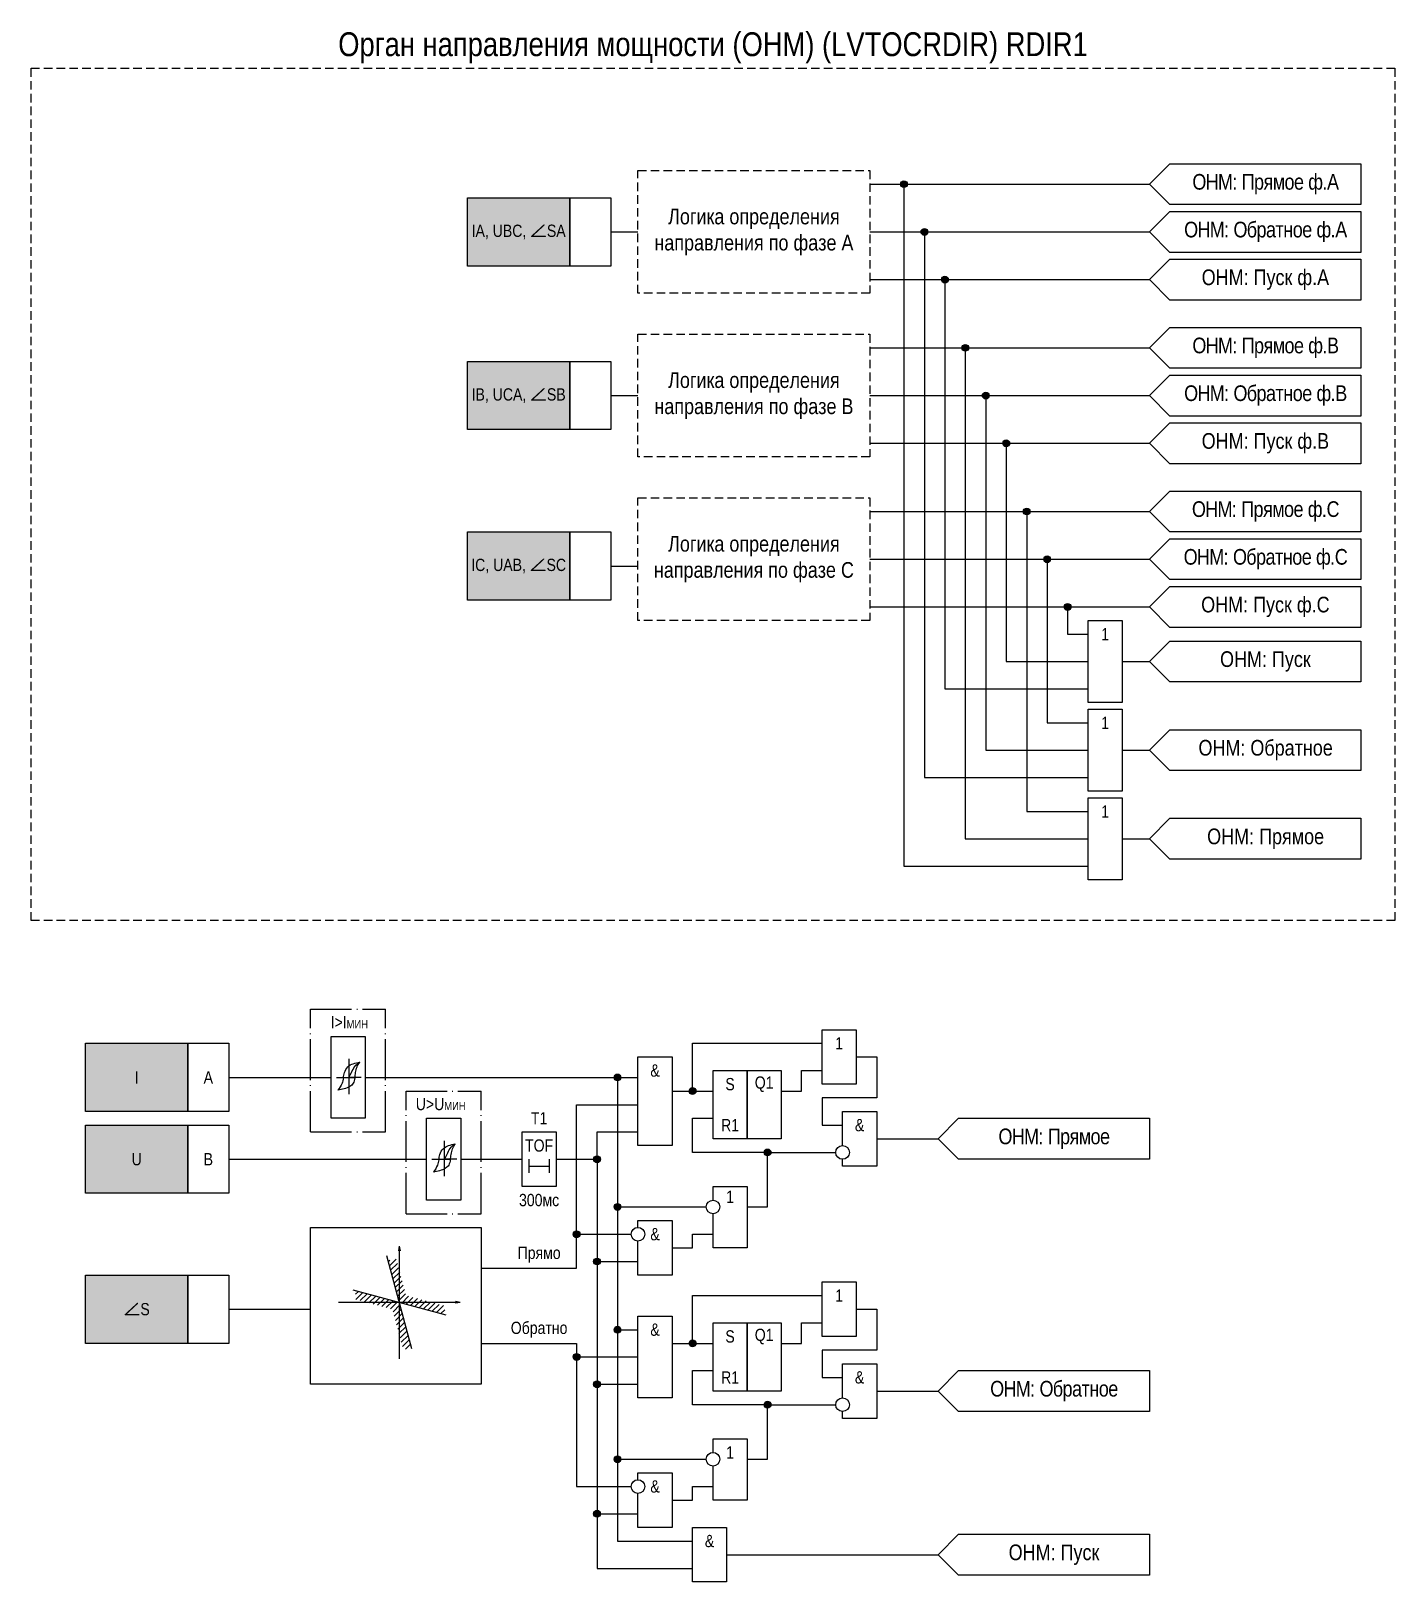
# Model space of a CAD drawing. Header units: millimetres. Extents: x -60 to 2976, y -423 to 657.
# Drawn here: x 1031 to 1231, y 338 to 565.5 of the extents above; entities that cross this region are included whole.
import ezdxf
from ezdxf.enums import TextEntityAlignment as Align

# ---------------------------------------------------------------- set-up
doc = ezdxf.new("R2010")
doc.units = ezdxf.units.MM
doc.linetypes.add('ACAD_ISO04W100', pattern=[30, 24, -3, 0, -3])
doc.linetypes.add('штриховая2', pattern=[0.375, 0.25, -0.125])
doc.layers.add('Основная', color=7, linetype='Continuous')
doc.styles.add('1.8_Gost_RD', font='ARIALN.TTF', dxfattribs={"height": 1.8})
doc.styles.add('2.5_Gost_RD', font='ARIALN.TTF', dxfattribs={"height": 2.5})
doc.styles.add('3.5_Gost_RD', font='ARIALN.TTF', dxfattribs={"height": 3.5})
doc.styles.add('Компонент', font='ARIALN.TTF', dxfattribs={"height": 3.5})

msp = doc.modelspace()

# ---------------------------------------------------------------- texts
at = {"color": 30, "ltscale": 100, "insert": (1131, 563), "char_height": 3.5, "width": 200, "attachment_point": 5, "style": '3.5_Gost_RD'}
msp.add_mtext('\\pxt49;Орган направления мощности (ОНМ) (LVTOCRDIR) {\\C6;RDIR1}', dxfattribs=at)
at = {"ltscale": 100, "attachment_point": 5}
for s, insert, char_height, width, style in [('\\pxsm0.7;{\\T0.95;ОНМ: Прямое ф.А}', (1212, 543), 2.3, 28, '2.5_Gost_RD'), ('IA, UBC, {\\fISOCPEUR|b0|i0|c0|p34;∠}SA', (1102.5, 536), 1.8, 15, '1.8_Gost_RD'), ('\\pxsm0.7;{\\T0.95;ОНМ: Обратное ф.А}', (1212, 536), 2.3, 28, '2.5_Gost_RD'), ('\\pxsm0.7;ОНМ: Пуск ф.А ', (1212, 529), 2.3, 28, '2.5_Gost_RD'), ('\\pxsm0.7;{\\T0.95;ОНМ: Прямое ф.В}', (1212, 519), 2.3, 28, '2.5_Gost_RD'), ('IВ, UCA, {\\fISOCPEUR|b0|i0|c0|p34;∠}SB', (1102.5, 512), 1.8, 15, '1.8_Gost_RD'), ('\\pxsm0.7;{\\T0.95;ОНМ: Обратное ф.В}', (1212, 512), 2.3, 28, '2.5_Gost_RD'), ('\\pxsm0.7;ОНМ: Пуск ф.В', (1212, 505), 2.3, 28, '2.5_Gost_RD'), ('\\pxsm0.7;{\\T0.95;ОНМ: Прямое ф.С}', (1212, 495), 2.3, 28, '2.5_Gost_RD'), ('\\pxsm0.7;{\\T0.95;ОНМ: Обратное ф.С}', (1212, 488), 2.3, 28, '2.5_Gost_RD'), ('IC, UAB, {\\fISOCPEUR|b0|i0|c0|p34;∠}SC', (1102.5, 487), 1.8, 15, '1.8_Gost_RD'), ('\\pxsm0.7;ОНМ: Пуск ф.С', (1212, 481), 2.3, 28, '2.5_Gost_RD'), ('1', (1188.5, 477), 1.8, 5, '2.5_Gost_RD'), ('\\pxsm0.7;ОНМ: Пуск', (1212, 473), 2.3, 27.874017, '2.5_Gost_RD'), ('1', (1188.5, 464), 1.8, 5, '2.5_Gost_RD'), ('\\pxsm0.7;ОНМ: Обратное', (1212.0315, 460), 2.3, 27.937009, '2.5_Gost_RD'), ('1', (1188.5, 451), 1.8, 5, '2.5_Gost_RD'), ('\\pxsm0.7;ОНМ: Прямое', (1212.0315, 447), 2.3, 27.937009, '2.5_Gost_RD'), ('1', (1149.5, 417), 1.8, 5, '2.5_Gost_RD'), ('I', (1046.5, 412), 1.8, 15, '1.8_Gost_RD'), ('А', (1057, 412), 1.8, 6, '1.8_Gost_RD'), ('&', (1122.5, 413), 1.8, 5, '2.5_Gost_RD'), ('S', (1133.5, 411), 1.8, 5, '2.5_Gost_RD'), ('Q1', (1138.5, 411), 1.8, 5, '2.5_Gost_RD'), ('T1', (1105.5, 406), 1.8, 5, '2.5_Gost_RD'), ('R1', (1133.5, 405), 1.8, 5, '2.5_Gost_RD'), ('&', (1152.5, 405), 1.8, 5, '2.5_Gost_RD'), ('TOF', (1105.5, 402), 1.8, 5, '2.5_Gost_RD'), ('\\pxsm0.7;{\\T0.95;ОНМ: Прямое}', (1181, 403), 2.3, 28, '2.5_Gost_RD'), ('U', (1046.5, 400), 1.8, 15, '1.8_Gost_RD'), ('В', (1057, 400), 1.8, 6, '1.8_Gost_RD'), ('300мс', (1105.5, 394), 1.8, 5, '2.5_Gost_RD'), ('1', (1133.5, 394.5), 1.8, 5, '2.5_Gost_RD'), ('&', (1122.5, 389), 1.8, 5, '2.5_Gost_RD'), ('Прямо', (1105.5, 386), 1.8, 11, '2.5_Gost_RD'), ('1', (1149.5, 380), 1.8, 5, '2.5_Gost_RD'), ('{\\fISOCPEUR|b0|i0|c0|p34;∠}S', (1046.5, 378), 1.8, 15, '1.8_Gost_RD'), ('Обратно', (1105.5, 375), 1.8, 11, '2.5_Gost_RD'), ('&', (1122.5, 375), 1.8, 5, '2.5_Gost_RD'), ('S', (1133.5, 374), 1.8, 5, '2.5_Gost_RD'), ('Q1', (1138.5, 374), 1.8, 5, '2.5_Gost_RD'), ('R1', (1133.5, 368), 1.8, 5, '2.5_Gost_RD'), ('&', (1152.5, 368), 1.8, 5, '2.5_Gost_RD'), ('\\pxsm0.7;{\\T0.95;ОНМ: Обратное}', (1181, 366), 2.3, 28, '2.5_Gost_RD'), ('1', (1133.5, 357), 1.8, 5, '2.5_Gost_RD'), ('&', (1122.5, 352), 1.8, 5, '2.5_Gost_RD'), ('\\pxsm0.7;ОНМ: Пуск', (1181, 342), 2.3, 28, '2.5_Gost_RD')]:
    msp.add_mtext(s, dxfattribs=dict(at, insert=insert, char_height=char_height, width=width, style=style))
at = {"color": 251, "ltscale": 100, "true_color": 0x58595b, "char_height": 2.3, "width": 34, "attachment_point": 5, "style": '3.5_Gost_RD'}
for s, insert in [('Логика определения направления по фазе А', (1137, 536)), ('Логика определения направления по фазе В', (1137, 512)), ('Логика определения направления по фазе C', (1137, 488))]:
    msp.add_mtext(s, dxfattribs=dict(at, insert=insert))
at = {"color": 7, "ltscale": 100, "char_height": 1.8}
for s, insert, width, attachment_point, style in [('\\pxi1.3076; I>I{\\H0.66667x;МИН}', (1072, 421), 11, 1, '1.8_Gost_RD'), ('\\pxi0.78678;U>U{\\H0.66667x;МИН}', (1086, 409), 12.594396, 1, '1.8_Gost_RD'), ('&', (1130.5, 344), 5, 5, '2.5_Gost_RD')]:
    msp.add_mtext(s, dxfattribs=dict(at, insert=insert, width=width, attachment_point=attachment_point, style=style))

# ---------------------------------------------------------------- blocks, each defined once
blk = doc.blocks.new('Точка')
at = {"ltscale": 100}
h = blk.add_hatch(color=256, dxfattribs=at)
h.dxf.hatch_style = 1
edge = h.paths.add_edge_path()
edge.add_arc((0, 0), 0.5, 0, 360)
blk.add_circle((0, 0), 0.5, dxfattribs=at)
blk = doc.blocks.new('*U24')
at = {"layer": 'Основная', "linetype": 'ACAD_ISO04W100', "ltscale": 0.25}
for p, q in [((0, 0), (11, 0)), ((0, -18), (0, 0)), ((11, -18), (11, 0)), ((0, -18), (11, -18))]:
    blk.add_line(p, q, dxfattribs=at)
at = {"layer": 'Основная', "style": 'Компонент'}
blk.add_attdef('ОУ', text='', height=3.5, dxfattribs=at).set_placement((11, 0), align=Align.MIDDLE_CENTER)

# ---------------------------------------------------------------- hatches: boundary and pattern name
at = {"ltscale": 100, "true_color": 0xef8637}
h = msp.add_hatch(color=30, dxfattribs=at)
h.dxf.hatch_style = 1
h.paths.add_polyline_path([(1095, 541), (1110, 541), (1110, 531), (1095, 531)])
h = msp.add_hatch(color=30, dxfattribs=at)
h.dxf.hatch_style = 1
h.paths.add_polyline_path([(1095, 517), (1110, 517), (1110, 507), (1095, 507)])
h = msp.add_hatch(color=30, dxfattribs=at)
h.dxf.hatch_style = 1
h.paths.add_polyline_path([(1095, 492), (1110, 492), (1110, 482), (1095, 482)])
h = msp.add_hatch(color=30, dxfattribs=at)
h.dxf.hatch_style = 1
h.paths.add_polyline_path([(1039, 417), (1054, 417), (1054, 407), (1039, 407)])
h = msp.add_hatch(color=30, dxfattribs=at)
h.dxf.hatch_style = 1
h.paths.add_polyline_path([(1039, 405), (1054, 405), (1054, 395), (1039, 395)])
at = {"ltscale": 100}
h = msp.add_hatch(color=256, dxfattribs=at)
h.dxf.hatch_style = 1
h.paths.add_polyline_path([(1085, 387.2509), (1084.8811, 386.5589, -0.30517304), (1085.0027, 386.6415)])
h.paths.add_polyline_path([(1085, 387.2509), (1085.0027, 386.6415, -0.30517304), (1085.1249, 386.56)])
h = msp.add_hatch(dxfattribs=at)
h.set_pattern_fill('ANSI31', color=256, scale=0.18)
h.set_pattern_definition([(45, (-49, 195), (-0.40411153, 0.40411153), [])])
edge = h.paths.add_edge_path()
edge.add_line((1091.7049, 378.4714), (1086, 380))
edge.add_line((1086, 380), (1084.5637, 385.3604))
edge.add_arc((1085.0699, 378.7392), 6.6405, 94.371739, 105)
edge.add_line((1083.3512, 385.1534), (1085, 379))
edge.add_line((1085, 379), (1091.5406, 377.2474))
edge.add_arc((1085.0699, 378.7392), 6.6405, 347.017688, 357.688134)
edge = h.paths.add_edge_path()
edge.add_line((1078.471, 379.4815), (1084, 378))
edge.add_line((1084, 378), (1085.5761, 372.1181))
edge.add_arc((1085.0699, 378.7392), 6.6405, 274.371739, 285)
edge.add_line((1086.7886, 372.325), (1085, 379))
edge.add_line((1085, 379), (1078.7201, 380.6827))
edge.add_arc((1085.0699, 378.7392), 6.6405, 162.982312, 173.582199)
at = {"ltscale": 100, "true_color": 0xef8637}
h = msp.add_hatch(color=30, dxfattribs=at)
h.dxf.hatch_style = 1
h.paths.add_polyline_path([(1039, 383), (1054, 383), (1054, 373), (1039, 373)])
at = {"ltscale": 100}
h = msp.add_hatch(color=256, dxfattribs=at)
h.dxf.hatch_style = 1
h.paths.add_polyline_path([(1093.9352, 379), (1093.2433, 379.1194, -0.30517304), (1093.3258, 378.9978)])
h.paths.add_polyline_path([(1093.9352, 379), (1093.3258, 378.9978, -0.30517304), (1093.2442, 378.8756)])

# ---------------------------------------------------------------- linework, layer by layer
for p, q in [((1154, 519), (1195, 519)), ((1154, 512), (1195, 512)), ((1154, 505), (1195, 505)), ((1154, 495), (1195, 495)), ((1154, 488), (1195, 488)), ((1154, 481), (1195, 481)), ((1085, 387.2509), (1084.8811, 386.5589)), ((1085, 387.2509), (1085, 370.7491)), ((1085, 387.2509), (1085.1249, 386.56)), ((1086.8301, 372.1699), (1083.1699, 385.8301)), ((1078.1699, 380.8301), (1091.8301, 377.1699)), ((1060, 378), (1072, 378)), ((1093.9352, 379), (1076.0648, 379)), ((1093.9352, 379), (1093.2433, 379.1194)), ((1093.9352, 379), (1093.2442, 378.8756))]:
    msp.add_line(p, q, dxfattribs=at)
for p, q in [((1077.6, 414.72), (1077.6, 409.52)), ((1091.6, 402.72), (1091.6, 397.52))]:
    msp.add_line(p, q)
at = {"color": 7, "ltscale": 100}
for p, q in [((1075.7865, 412.0009), (1077.6014, 412.0009)), ((1076.8108, 412), (1078.491, 412)), ((1079.4163, 412.0028), (1077.6014, 412.0009)), ((1089.7865, 400.0009), (1091.6014, 400.0009)), ((1090.8108, 400), (1092.491, 400)), ((1093.4163, 400.0028), (1091.6014, 400.0009))]:
    msp.add_line(p, q, dxfattribs=at)
at = {"color": 7, "linetype": 'штриховая2', "ltscale": 5}
msp.add_lwpolyline([(1031, 560), (1231, 560), (1231, 435), (1031, 435)], close=True, dxfattribs=at)
at = {"ltscale": 100}
for points in [[(1198, 546), (1226, 546), (1226, 540), (1198, 540), (1195, 543)], [(1095, 541), (1110, 541), (1110, 531), (1095, 531)], [(1110, 541), (1116, 541), (1116, 531), (1110, 531)], [(1198, 539), (1226, 539), (1226, 533), (1198, 533), (1195, 536)], [(1198, 532), (1226, 532), (1226, 526), (1198, 526), (1195, 529)], [(1198, 522), (1226, 522), (1226, 516), (1198, 516), (1195, 519)], [(1095, 517), (1110, 517), (1110, 507), (1095, 507)], [(1110, 517), (1116, 517), (1116, 507), (1110, 507)], [(1198, 515), (1226, 515), (1226, 509), (1198, 509), (1195, 512)], [(1198, 508), (1226, 508), (1226, 502), (1198, 502), (1195, 505)], [(1198, 498), (1226, 498), (1226, 492), (1198, 492), (1195, 495)], [(1095, 492), (1110, 492), (1110, 482), (1095, 482)], [(1110, 492), (1116, 492), (1116, 482), (1110, 482)], [(1198, 491), (1226, 491), (1226, 485), (1198, 485), (1195, 488)], [(1198, 484), (1226, 484), (1226, 478), (1198, 478), (1195, 481)], [(1186, 479), (1191, 479), (1191, 467), (1186, 467)], [(1198, 476), (1226, 476), (1226, 470), (1198, 470), (1195, 473)], [(1186, 466), (1191, 466), (1191, 454), (1186, 454)], [(1198, 463), (1226, 463), (1226, 457), (1198, 457), (1195, 460)], [(1186, 453), (1191, 453), (1191, 441), (1186, 441)], [(1198, 450), (1226, 450), (1226, 444), (1198, 444), (1195, 447)], [(1147, 419), (1152, 419), (1152, 411), (1147, 411)], [(1039, 417), (1054, 417), (1054, 407), (1039, 407)], [(1054, 417), (1060, 417), (1060, 407), (1054, 407)], [(1075, 418), (1080, 418), (1080, 406), (1075, 406)], [(1120, 415), (1125, 415), (1125, 402), (1120, 402)], [(1131, 413), (1136, 413), (1136, 403), (1131, 403)], [(1136, 413), (1141, 413), (1141, 403), (1136, 403)], [(1039, 405), (1054, 405), (1054, 395), (1039, 395)], [(1054, 405), (1060, 405), (1060, 395), (1054, 395)], [(1089, 406), (1094, 406), (1094, 394), (1089, 394)], [(1167, 406), (1195, 406), (1195, 400), (1167, 400), (1164, 403)], [(1103, 404), (1108, 404), (1108, 396), (1103, 396)], [(1072, 390), (1097, 390), (1097, 367), (1072, 367)], [(1039, 383), (1054, 383), (1054, 373), (1039, 373)], [(1054, 383), (1060, 383), (1060, 373), (1054, 373)], [(1147, 382), (1152, 382), (1152, 374), (1147, 374)], [(1120, 377), (1125, 377), (1125, 365), (1120, 365)], [(1131, 376), (1136, 376), (1136, 366), (1131, 366)], [(1136, 376), (1141, 376), (1141, 366), (1136, 366)], [(1167, 369), (1195, 369), (1195, 363), (1167, 363), (1164, 366)], [(1167, 345), (1195, 345), (1195, 339), (1167, 339), (1164, 342)]]:
    msp.add_lwpolyline(points, close=True, dxfattribs=at)
at = {"color": 251, "linetype": 'штриховая2', "ltscale": 5, "true_color": 0x58595b}
for points in [[(1120, 545), (1154, 545), (1154, 527), (1120, 527)], [(1120, 521), (1154, 521), (1154, 503), (1120, 503)], [(1120, 497), (1154, 497), (1154, 479), (1120, 479)]]:
    msp.add_lwpolyline(points, close=True, dxfattribs=at)
at = {"ltscale": 100}
for points in [[(1154, 543), (1195, 543)], [(1154, 543), (1159, 543), (1159, 443), (1186, 443)], [(1116, 536), (1120, 536)], [(1154, 536), (1195, 536)], [(1154, 536), (1162, 536), (1162, 456), (1186, 456)], [(1154, 529), (1195, 529)], [(1154, 529), (1165, 529), (1165, 469), (1186, 469)], [(1154, 519), (1168, 519), (1168, 447), (1186, 447)], [(1116, 512), (1120, 512)], [(1154, 512), (1171, 512), (1171, 460), (1186, 460)], [(1154, 505), (1174, 505), (1174, 473), (1186, 473)], [(1154, 495), (1177, 495), (1177, 451), (1186, 451)], [(1116, 487), (1120, 487)], [(1154, 488), (1180, 488), (1180, 464), (1186, 464)], [(1154, 481), (1183, 481), (1183, 477), (1186, 477)], [(1191, 473), (1195, 473)], [(1191, 460), (1195, 460)], [(1191, 447), (1195, 447)], [(1125, 410), (1128, 410), (1128, 417), (1147, 417)], [(1152, 415), (1155, 415), (1155, 409), (1147, 409), (1147, 405), (1150, 405)], [(1060, 412), (1075, 412)], [(1080, 412), (1120, 412)], [(1080, 412), (1117, 412), (1117, 393), (1130, 393)], [(1080, 412), (1117, 412), (1117, 375), (1120, 375)], [(1080, 412), (1117, 412), (1117, 344), (1128, 344)], [(1080, 412), (1117, 412), (1117, 356), (1130, 356)], [(1141, 410), (1144, 410), (1144, 413), (1147, 413)], [(1125, 410), (1131, 410)], [(1097, 384), (1111, 384), (1111, 408), (1120, 408)], [(1136, 393), (1139, 393), (1139, 401), (1128, 401), (1128, 406), (1131, 406)], [(1150, 402), (1150, 407), (1155, 407), (1155, 399), (1150, 399), (1150, 400)], [(1108, 400), (1114, 400), (1114, 404), (1120, 404)], [(1155, 403), (1164, 403)], [(1136, 393), (1139, 393), (1139, 401), (1149, 401)], [(1060, 400), (1089, 400)], [(1094, 400), (1103, 400)], [(1104, 400), (1104, 398)], [(1104, 399), (1107, 399)], [(1107, 400), (1107, 398)], [(1108, 400), (1114, 400), (1114, 385), (1120, 385)], [(1108, 400), (1114, 400), (1114, 367), (1120, 367)], [(1108, 400), (1114, 400), (1114, 348), (1120, 348)], [(1108, 400), (1114, 400), (1114, 340), (1128, 340)], [(1131, 395), (1131, 396), (1136, 396), (1136, 387), (1131, 387), (1131, 392)], [(1131, 394), (1131, 395)], [(1097, 384), (1111, 384), (1111, 389), (1119, 389)], [(1120, 390), (1120, 391), (1125, 391), (1125, 383), (1120, 383), (1120, 388)], [(1125, 387), (1128, 387), (1128, 389), (1131, 389)], [(1078.1699, 380.8301), (1091.8301, 377.1699)], [(1125, 373), (1128, 373), (1128, 380), (1147, 380)], [(1152, 378), (1155, 378), (1155, 372), (1147, 372), (1147, 368), (1150, 368)], [(1141, 373), (1144, 373), (1144, 376), (1147, 376)], [(1097, 373), (1111, 373), (1111, 352), (1119, 352)], [(1097, 373), (1111, 373), (1111, 371), (1120, 371)], [(1125, 373), (1131, 373)], [(1136, 356), (1139, 356), (1139, 364), (1128, 364), (1128, 369), (1131, 369)], [(1150, 365), (1150, 370), (1155, 370), (1155, 362), (1150, 362), (1150, 363)], [(1136, 356), (1139, 356), (1139, 364), (1149, 364)], [(1155, 366), (1164, 366)], [(1131, 357), (1131, 359)], [(1131, 358), (1131, 359), (1136, 359), (1136, 350), (1131, 350), (1131, 355)], [(1120, 353), (1120, 354), (1125, 354), (1125, 346), (1120, 346), (1120, 351)], [(1125, 350), (1128, 350), (1128, 352), (1131, 352)], [(1133, 342), (1164, 342)]]:
    msp.add_lwpolyline(points, dxfattribs=at)
at = {"color": 7, "ltscale": 100}
msp.add_lwpolyline([(1128, 346), (1133, 346), (1133, 338), (1128, 338)], close=True, dxfattribs=at)
at = {"ltscale": 100}
for centre in [(1150, 401), (1131, 393), (1120, 389), (1150, 364), (1131, 356), (1120, 352)]:
    msp.add_circle(centre, 1, dxfattribs=at)
for centre, start, end in [((1085.0032, 386.5099), 22.366304, 158.132512), ((1093.1942, 378.9973), 292.323869, 68.090076)]:
    msp.add_arc(centre, 0.1316, start, end, dxfattribs=at)
for points in [[(1076.8, 411.92), (1076.9527, 412.7081), (1077.4415, 413.5439), (1079.2, 414.257)], [(1077.6014, 412.0009), (1078, 412.72), (1078.4669, 413.5973), (1079.2, 414.257)], [(1078.4795, 411.92), (1078.6, 412.7081), (1078.8118, 413.5439), (1079.2, 414.257)], [(1076.8, 411.92), (1076.6, 411.1319), (1076, 410.12)], [(1078.4795, 411.92), (1078.2473, 411.1319), (1077.7586, 410.6696), (1076, 410.12)], [(1090.8, 399.92), (1090.9527, 400.7081), (1091.4415, 401.5439), (1093.2, 402.257)], [(1091.6014, 400.0009), (1092, 400.72), (1092.4669, 401.5973), (1093.2, 402.257)], [(1092.4795, 399.92), (1092.6, 400.7081), (1092.8118, 401.5439), (1093.2, 402.257)], [(1090.8, 399.92), (1090.6, 399.1319), (1090, 398.12)], [(1092.4795, 399.92), (1092.2473, 399.1319), (1091.7586, 398.6696), (1090, 398.12)]]:
    msp.add_spline(points, degree=3)

# ---------------------------------------------------------------- block references
for p in [(1159, 543), (1162, 536), (1165, 529), (1168, 519), (1171, 512), (1174, 505), (1177, 495), (1180, 488), (1183, 481), (1117, 412), (1128, 410), (1114, 400), (1139, 401), (1117, 393), (1111, 389), (1114, 385), (1117, 375), (1128, 373), (1111, 371), (1114, 367), (1139, 364), (1117, 356), (1114, 348)]:
    msp.add_blockref('Точка', p, dxfattribs=at)
at = {"layer": 'Основная', "ltscale": 0.25}
for p in [(1072, 422), (1086, 410)]:
    msp.add_blockref('*U24', p, dxfattribs=at)

msp.set_redraw_order([(e.dxf.handle, doc.entitydb.next_handle()) for e in msp.query("TEXT MTEXT ATTDEF DIMENSION ARC_DIMENSION")])  # texts and dimensions are drawn at this point

doc.saveas('drawing.dxf')
